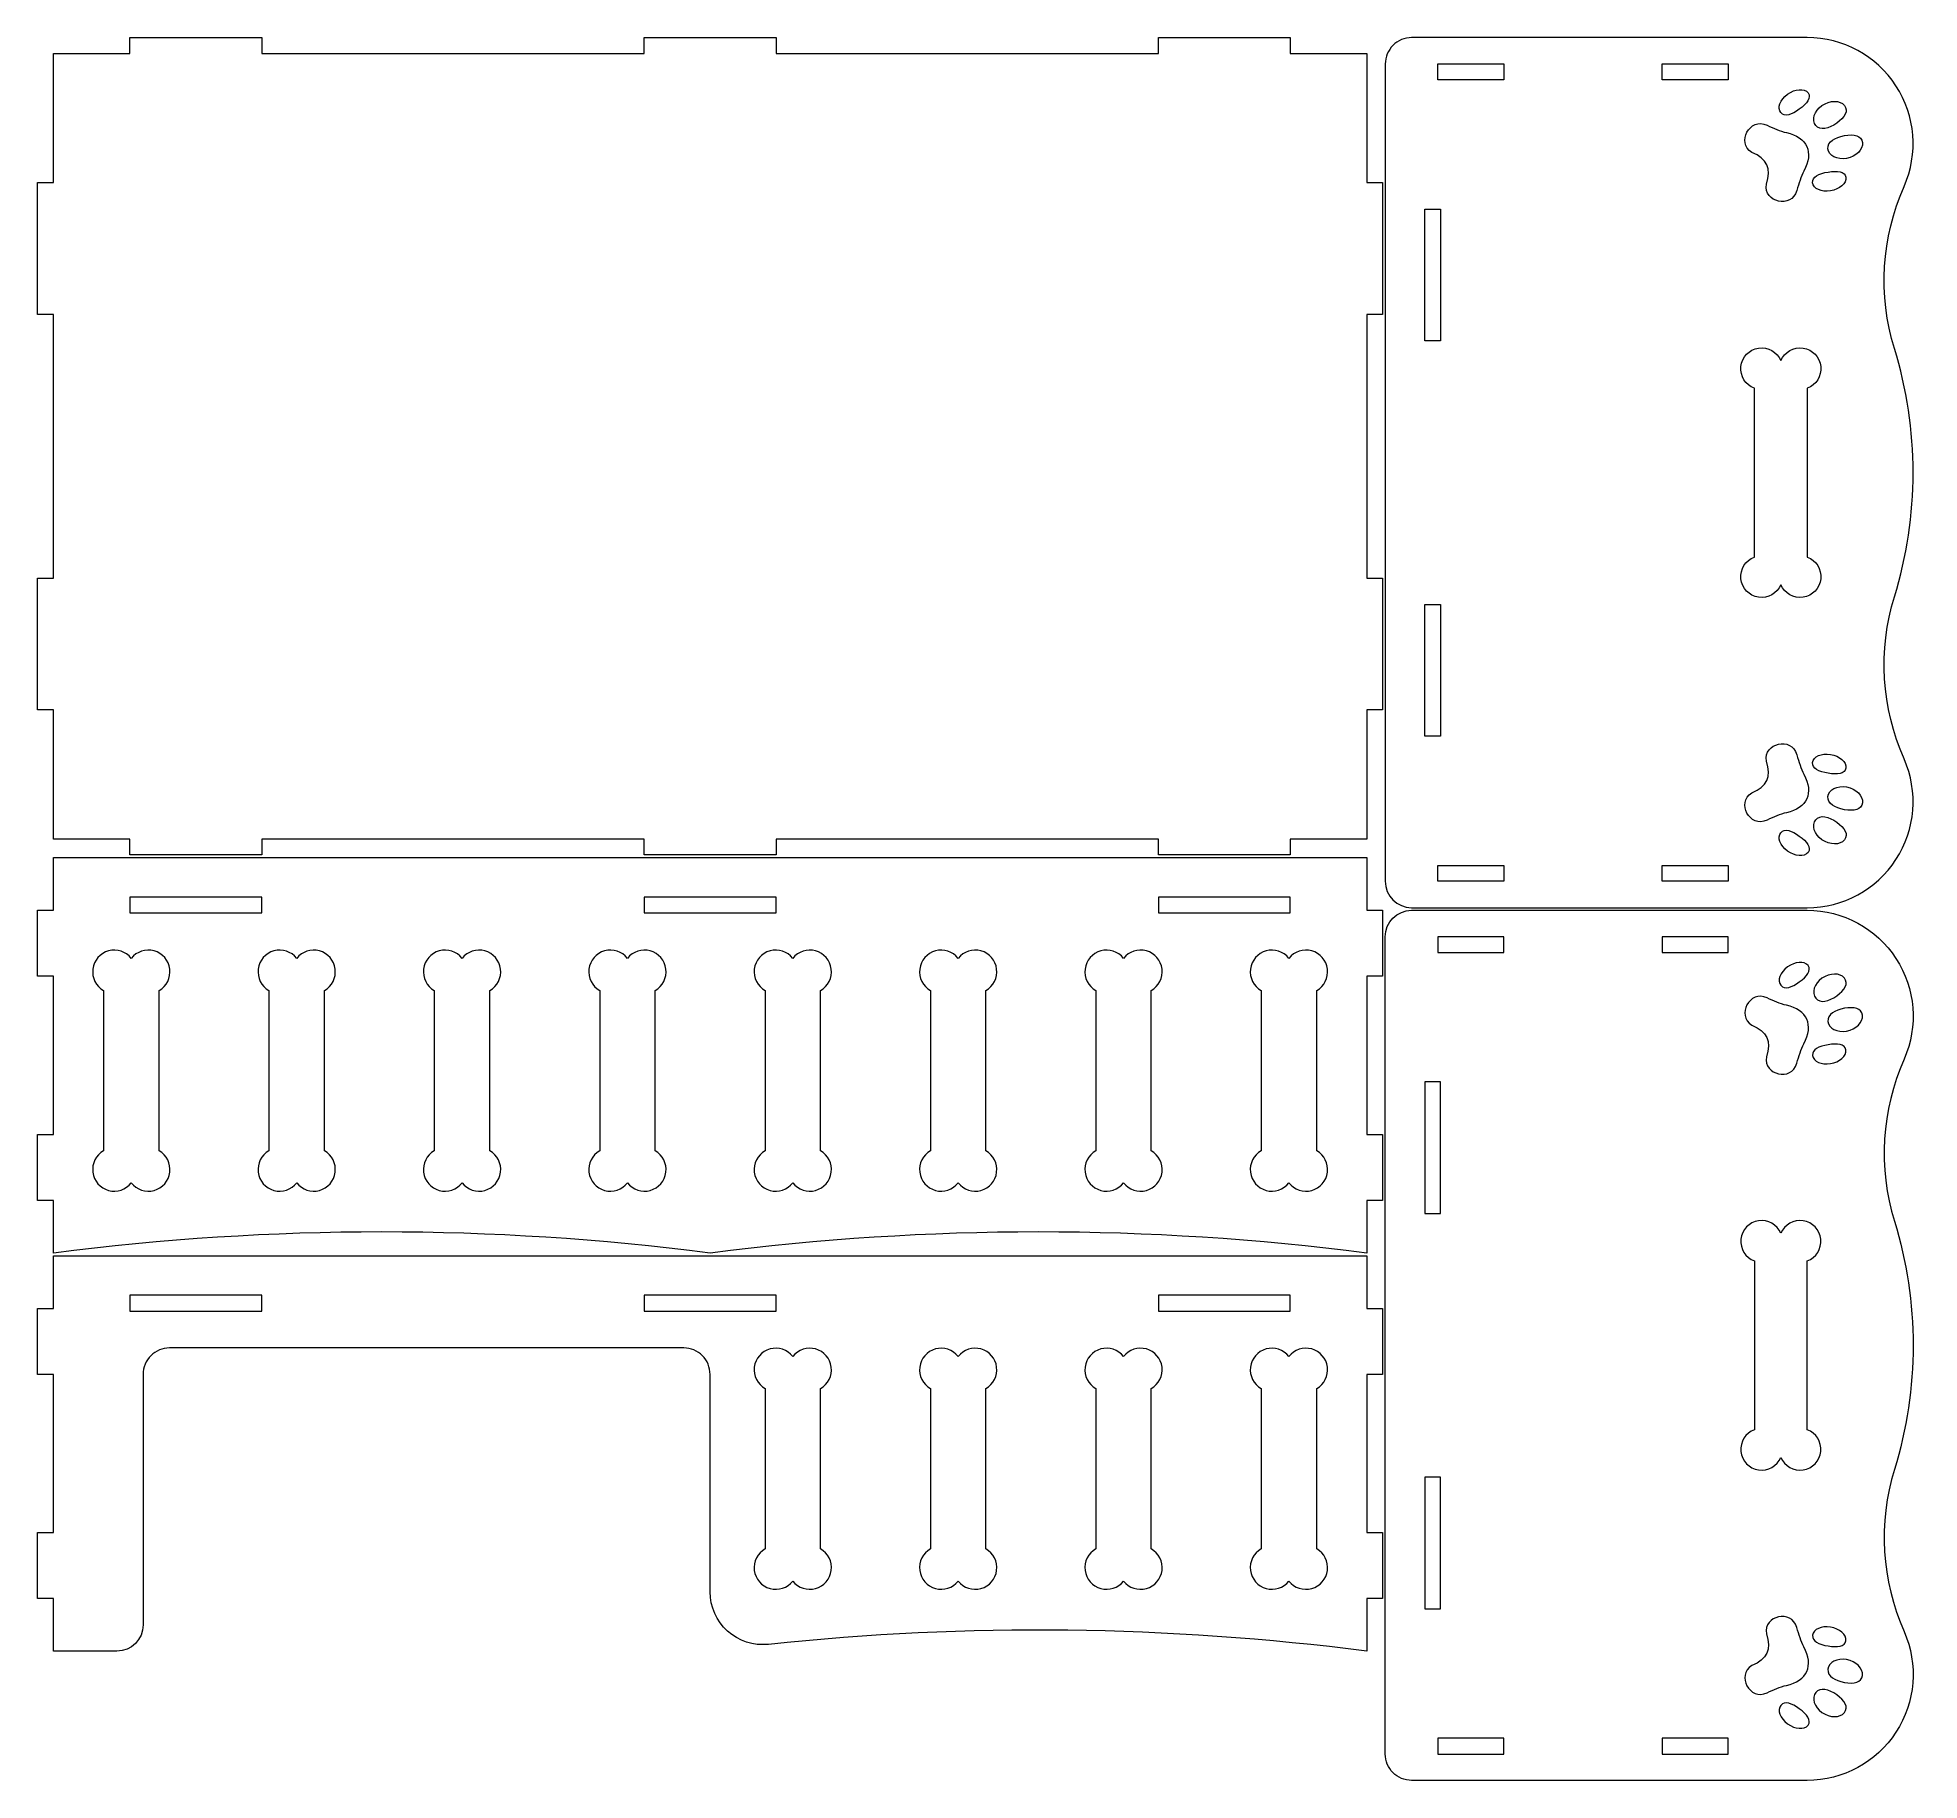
# Model space of a CAD drawing. Header units: millimetres. Extents: x -356 to 358, y -330 to 330.
import ezdxf

# ---------------------------------------------------------------- set-up
doc = ezdxf.new("R2010")
doc.units = ezdxf.units.MM
doc.header["$MEASUREMENT"] = 0
doc.layers.add('Camada 1', color=7, linetype='Continuous')

msp = doc.modelspace()

# ---------------------------------------------------------------- linework, layer by layer
at = {"layer": 'Camada 1', "color": 250, "lineweight": 20}
for points, knots in [([(148.4149, 26.4998), (148.4149, 26.4998), (148.4149, 75.4998), (148.4149, 75.4998), (148.4149, 75.4998), (148.4149, 75.4998), (154.4149, 75.4998), (154.4149, 75.4998), (154.4149, 75.4998), (154.4149, 75.4998), (154.4149, 125.4998), (154.4149, 125.4998), (154.4149, 125.4998), (154.4149, 125.4998), (148.4149, 125.4998), (148.4149, 125.4998), (148.4149, 125.4998), (148.4149, 125.4998), (148.4149, 225.4998), (148.4149, 225.4998), (148.4149, 225.4998), (148.4149, 225.4998), (154.4149, 225.4998), (154.4149, 225.4998), (154.4149, 225.4998), (154.4149, 225.4998), (154.4149, 275.4998), (154.4149, 275.4998), (154.4149, 275.4998), (154.4149, 275.4998), (148.4149, 275.4998), (148.4149, 275.4998), (148.4149, 275.4998), (148.4149, 275.4998), (148.4149, 324.4998), (148.4149, 324.4998), (148.4149, 324.4998), (148.4149, 324.4998), (119.4149, 324.4998), (119.4149, 324.4998), (119.4149, 324.4998), (119.4149, 324.4998), (119.4149, 330.4998), (119.4149, 330.4998), (119.4149, 330.4998), (119.4149, 330.4998), (69.4149, 330.4998), (69.4149, 330.4998), (69.4149, 330.4998), (69.4149, 330.4998), (69.4149, 324.4998), (69.4149, 324.4998), (69.4149, 324.4998), (69.4149, 324.4998), (-75.5851, 324.4998), (-75.5851, 324.4998), (-75.5851, 324.4998), (-75.5851, 324.4998), (-75.5851, 330.4998), (-75.5851, 330.4998), (-75.5851, 330.4998), (-75.5851, 330.4998), (-125.5851, 330.4998), (-125.5851, 330.4998), (-125.5851, 330.4998), (-125.5851, 330.4998), (-125.5851, 324.4998), (-125.5851, 324.4998), (-125.5851, 324.4998), (-125.5851, 324.4998), (-270.5851, 324.4998), (-270.5851, 324.4998), (-270.5851, 324.4998), (-270.5851, 324.4998), (-270.5851, 330.4998), (-270.5851, 330.4998), (-270.5851, 330.4998), (-270.5851, 330.4998), (-320.5851, 330.4998), (-320.5851, 330.4998), (-320.5851, 330.4998), (-320.5851, 330.4998), (-320.5851, 324.4998), (-320.5851, 324.4998), (-320.5851, 324.4998), (-320.5851, 324.4998), (-349.5851, 324.4998), (-349.5851, 324.4998), (-349.5851, 324.4998), (-349.5851, 324.4998), (-349.5851, 275.4998), (-349.5851, 275.4998), (-349.5851, 275.4998), (-349.5851, 275.4998), (-355.5851, 275.4998), (-355.5851, 275.4998), (-355.5851, 275.4998), (-355.5851, 275.4998), (-355.5851, 225.4998), (-355.5851, 225.4998), (-355.5851, 225.4998), (-355.5851, 225.4998), (-349.5851, 225.4998), (-349.5851, 225.4998), (-349.5851, 225.4998), (-349.5851, 225.4998), (-349.5851, 125.4998), (-349.5851, 125.4998), (-349.5851, 125.4998), (-349.5851, 125.4998), (-355.5851, 125.4998), (-355.5851, 125.4998), (-355.5851, 125.4998), (-355.5851, 125.4998), (-355.5851, 75.4998), (-355.5851, 75.4998), (-355.5851, 75.4998), (-355.5851, 75.4998), (-349.5851, 75.4998), (-349.5851, 75.4998), (-349.5851, 75.4998), (-349.5851, 75.4998), (-349.5851, 26.4998), (-349.5851, 26.4998), (-349.5851, 26.4998), (-349.5851, 26.4998), (-320.5851, 26.4998), (-320.5851, 26.4998), (-320.5851, 26.4998), (-320.5851, 26.4998), (-320.5851, 20.4998), (-320.5851, 20.4998), (-320.5851, 20.4998), (-320.5851, 20.4998), (-270.5851, 20.4998), (-270.5851, 20.4998), (-270.5851, 20.4998), (-270.5851, 20.4998), (-270.5851, 26.4998), (-270.5851, 26.4998), (-270.5851, 26.4998), (-270.5851, 26.4998), (-125.5851, 26.4998), (-125.5851, 26.4998), (-125.5851, 26.4998), (-125.5851, 26.4998), (-125.5851, 20.4998), (-125.5851, 20.4998), (-125.5851, 20.4998), (-125.5851, 20.4998), (-75.5851, 20.4998), (-75.5851, 20.4998), (-75.5851, 20.4998), (-75.5851, 20.4998), (-75.5851, 26.4998), (-75.5851, 26.4998), (-75.5851, 26.4998), (-75.5851, 26.4998), (69.4149, 26.4998), (69.4149, 26.4998), (69.4149, 26.4998), (69.4149, 26.4998), (69.4149, 20.4998), (69.4149, 20.4998), (69.4149, 20.4998), (69.4149, 20.4998), (119.4149, 20.4998), (119.4149, 20.4998), (119.4149, 20.4998), (119.4149, 20.4998), (119.4149, 26.4998), (119.4149, 26.4998), (119.4149, 26.4998), (119.4149, 26.4998), (148.4149, 26.4998), (148.4149, 26.4998)], [0, 0, 0, 0, 0.02222222, 0.02222222, 0.02222222, 0.02222222, 0.04444444, 0.04444444, 0.04444444, 0.04444444, 0.06666667, 0.06666667, 0.06666667, 0.06666667, 0.08888889, 0.08888889, 0.08888889, 0.08888889, 0.11111111, 0.11111111, 0.11111111, 0.11111111, 0.13333333, 0.13333333, 0.13333333, 0.13333333, 0.15555556, 0.15555556, 0.15555556, 0.15555556, 0.17777778, 0.17777778, 0.17777778, 0.17777778, 0.2, 0.2, 0.2, 0.2, 0.22222222, 0.22222222, 0.22222222, 0.22222222, 0.24444444, 0.24444444, 0.24444444, 0.24444444, 0.26666667, 0.26666667, 0.26666667, 0.26666667, 0.28888889, 0.28888889, 0.28888889, 0.28888889, 0.31111111, 0.31111111, 0.31111111, 0.31111111, 0.33333333, 0.33333333, 0.33333333, 0.33333333, 0.35555556, 0.35555556, 0.35555556, 0.35555556, 0.37777778, 0.37777778, 0.37777778, 0.37777778, 0.4, 0.4, 0.4, 0.4, 0.42222222, 0.42222222, 0.42222222, 0.42222222, 0.44444444, 0.44444444, 0.44444444, 0.44444444, 0.46666667, 0.46666667, 0.46666667, 0.46666667, 0.48888889, 0.48888889, 0.48888889, 0.48888889, 0.51111111, 0.51111111, 0.51111111, 0.51111111, 0.53333333, 0.53333333, 0.53333333, 0.53333333, 0.55555556, 0.55555556, 0.55555556, 0.55555556, 0.57777778, 0.57777778, 0.57777778, 0.57777778, 0.6, 0.6, 0.6, 0.6, 0.62222222, 0.62222222, 0.62222222, 0.62222222, 0.64444444, 0.64444444, 0.64444444, 0.64444444, 0.66666667, 0.66666667, 0.66666667, 0.66666667, 0.68888889, 0.68888889, 0.68888889, 0.68888889, 0.71111111, 0.71111111, 0.71111111, 0.71111111, 0.73333333, 0.73333333, 0.73333333, 0.73333333, 0.75555556, 0.75555556, 0.75555556, 0.75555556, 0.77777778, 0.77777778, 0.77777778, 0.77777778, 0.8, 0.8, 0.8, 0.8, 0.82222222, 0.82222222, 0.82222222, 0.82222222, 0.84444444, 0.84444444, 0.84444444, 0.84444444, 0.86666667, 0.86666667, 0.86666667, 0.86666667, 0.88888889, 0.88888889, 0.88888889, 0.88888889, 0.91111111, 0.91111111, 0.91111111, 0.91111111, 0.93333333, 0.93333333, 0.93333333, 0.93333333, 0.95555556, 0.95555556, 0.95555556, 0.95555556, 1, 1, 1, 1]), ([(165.4149, 0.5), (159.8921, 0.5), (155.415, 4.9771), (155.4149, 10.5), (155.4149, 10.5), (155.4149, 10.5), (155.4149, 320.4998), (155.4149, 320.4998), (155.4149, 320.4998), (155.4149, 323.152), (156.4685, 325.6955), (158.3439, 327.5709), (158.3439, 327.5709), (160.2192, 329.4462), (162.7628, 330.4998), (165.4149, 330.4998), (165.4149, 330.4998), (165.4149, 330.4998), (315.4148, 330.4998), (315.4148, 330.4998), (315.4148, 330.4998), (329.005, 330.4998), (341.6736, 323.6284), (349.0852, 312.2373), (349.0852, 312.2373), (356.4969, 300.8461), (357.6464, 286.4798), (352.1403, 274.0546), (352.1403, 274.0546), (343.5579, 254.6872), (342.2637, 232.8706), (348.496, 212.6244), (348.496, 212.6244), (357.9479, 181.919), (357.9479, 149.0808), (348.4959, 118.3749), (348.4959, 118.3749), (342.2636, 98.1286), (343.558, 76.3121), (352.1405, 56.9447), (352.1405, 56.9447), (357.6464, 44.5199), (356.4969, 30.1536), (349.0852, 18.7624), (349.0852, 18.7624), (341.6736, 7.3714), (329.005, 0.5), (315.4148, 0.5), (315.4148, 0.5), (315.4148, 0.5), (165.4149, 0.5), (165.4149, 0.5)], [0, 0, 0, 0, 0.07142857, 0.07142857, 0.07142857, 0.07142857, 0.14285714, 0.14285714, 0.14285714, 0.14285714, 0.21428571, 0.21428571, 0.21428571, 0.21428571, 0.28571429, 0.28571429, 0.28571429, 0.28571429, 0.35714286, 0.35714286, 0.35714286, 0.35714286, 0.42857143, 0.42857143, 0.42857143, 0.42857143, 0.5, 0.5, 0.5, 0.5, 0.57142857, 0.57142857, 0.57142857, 0.57142857, 0.64285714, 0.64285714, 0.64285714, 0.64285714, 0.71428571, 0.71428571, 0.71428571, 0.71428571, 0.78571429, 0.78571429, 0.78571429, 0.78571429, 0.85714286, 0.85714286, 0.85714286, 0.85714286, 1, 1, 1, 1]), ([(175.4149, 314.4998), (175.4149, 314.4998), (200.4149, 314.4998), (200.4149, 314.4998), (200.4149, 314.4998), (200.4149, 314.4998), (200.4149, 320.4998), (200.4149, 320.4998), (200.4149, 320.4998), (200.4149, 320.4998), (175.4149, 320.4998), (175.4149, 320.4998), (175.4149, 320.4998), (175.4149, 320.4998), (175.4149, 314.4998), (175.4149, 314.4998)], [0, 0, 0, 0, 0.2, 0.2, 0.2, 0.2, 0.4, 0.4, 0.4, 0.4, 0.6, 0.6, 0.6, 0.6, 1, 1, 1, 1]), ([(260.4148, 314.4998), (260.4148, 314.4998), (285.4148, 314.4998), (285.4148, 314.4998), (285.4148, 314.4998), (285.4148, 314.4998), (285.4148, 320.4998), (285.4148, 320.4998), (285.4148, 320.4998), (285.4148, 320.4998), (260.4148, 320.4998), (260.4148, 320.4998), (260.4148, 320.4998), (260.4148, 320.4998), (260.4148, 314.4998), (260.4148, 314.4998)], [0, 0, 0, 0, 0.2, 0.2, 0.2, 0.2, 0.4, 0.4, 0.4, 0.4, 0.6, 0.6, 0.6, 0.6, 1, 1, 1, 1]), ([(305.4119, 302.0592), (306.8471, 300.269), (309.5791, 301.2908), (312.4258, 303.3609), (312.4258, 303.3609), (315.2752, 305.4308), (317.1576, 307.77), (315.7209, 309.5589), (315.7209, 309.5589), (314.2844, 311.3506), (310.8136, 311.1202), (307.9656, 309.0516), (307.9656, 309.0516), (305.1203, 306.9802), (303.974, 303.8496), (305.4119, 302.0592)], [0, 0, 0, 0, 0.2, 0.2, 0.2, 0.2, 0.4, 0.4, 0.4, 0.4, 0.6, 0.6, 0.6, 0.6, 1, 1, 1, 1]), ([(318.6712, 297.1449), (320.365, 295.0691), (323.612, 295.9688), (326.6079, 298.0785), (326.6079, 298.0785), (329.6037, 300.1881), (331.2104, 302.713), (329.5167, 304.7889), (329.5167, 304.7889), (327.8227, 306.8647), (324.024, 306.834), (321.0269, 304.7258), (321.0269, 304.7258), (318.0337, 302.616), (316.9773, 299.2207), (318.6712, 297.1449)], [0, 0, 0, 0, 0.2, 0.2, 0.2, 0.2, 0.4, 0.4, 0.4, 0.4, 0.6, 0.6, 0.6, 0.6, 1, 1, 1, 1]), ([(299.9275, 274.9113), (298.7849, 268.1063), (309.448, 265.3694), (311.5049, 272.5402), (311.5049, 272.5402), (312.275, 275.2226), (312.9964, 277.7048), (314.1794, 279.8917), (314.1794, 279.8917), (318.015, 286.9824), (315.4001, 292.7126), (307.5329, 294.468), (307.5329, 294.468), (305.1069, 295.0085), (302.7606, 296.0926), (300.2305, 297.2697), (300.2305, 297.2697), (293.4688, 300.4215), (288.5405, 290.5755), (294.4271, 286.9765), (294.4271, 286.9765), (300.2382, 284.4919), (301.8619, 280.9271), (299.9275, 274.9113)], [0, 0, 0, 0, 0.14285714, 0.14285714, 0.14285714, 0.14285714, 0.28571429, 0.28571429, 0.28571429, 0.28571429, 0.42857143, 0.42857143, 0.42857143, 0.42857143, 0.57142857, 0.57142857, 0.57142857, 0.57142857, 0.71428571, 0.71428571, 0.71428571, 0.71428571, 1, 1, 1, 1]), ([(323.2941, 288.345), (323.582, 285.6803), (326.7406, 284.0463), (330.3451, 284.6952), (330.3451, 284.6952), (333.951, 285.3479), (336.6411, 288.0294), (336.3532, 290.6941), (336.3532, 290.6941), (336.0666, 293.3573), (333.1406, 293.9868), (329.5347, 293.3367), (329.5347, 293.3367), (325.9288, 292.6866), (323.0075, 291.0083), (323.2941, 288.345)], [0, 0, 0, 0, 0.2, 0.2, 0.2, 0.2, 0.4, 0.4, 0.4, 0.4, 0.6, 0.6, 0.6, 0.6, 1, 1, 1, 1]), ([(324.2491, 272.3619), (327.7222, 272.9352), (330.3236, 275.2456), (330.0576, 277.5244), (330.0576, 277.5244), (329.7931, 279.8045), (326.8069, 280.1053), (323.3312, 279.5321), (323.3312, 279.5321), (319.8581, 278.9614), (317.2114, 277.736), (317.4786, 275.4558), (317.4786, 275.4558), (317.7419, 273.177), (320.7761, 271.7913), (324.2491, 272.3619)], [0, 0, 0, 0, 0.2, 0.2, 0.2, 0.2, 0.4, 0.4, 0.4, 0.4, 0.6, 0.6, 0.6, 0.6, 1, 1, 1, 1]), ([(170.4149, 215.4999), (170.4149, 215.4999), (176.4149, 215.4999), (176.4149, 215.4999), (176.4149, 215.4999), (176.4149, 215.4999), (176.4149, 265.4998), (176.4149, 265.4998), (176.4149, 265.4998), (176.4149, 265.4998), (170.4149, 265.4998), (170.4149, 265.4998), (170.4149, 265.4998), (170.4149, 265.4998), (170.4149, 215.4999), (170.4149, 215.4999)], [0, 0, 0, 0, 0.2, 0.2, 0.2, 0.2, 0.4, 0.4, 0.4, 0.4, 0.6, 0.6, 0.6, 0.6, 1, 1, 1, 1]), ([(295.4148, 197.5304), (295.4148, 197.5304), (295.4148, 133.4694), (295.4148, 133.4694), (295.4148, 133.4694), (292.0214, 132.2286), (289.9024, 128.8436), (290.2687, 125.2491), (290.2687, 125.2491), (290.6351, 121.6546), (293.3934, 118.7668), (296.9673, 118.2361), (296.9673, 118.2361), (300.5413, 117.7053), (304.0198, 119.667), (305.4148, 122.9999), (305.4148, 122.9999), (306.8099, 119.667), (310.2884, 117.7053), (313.8624, 118.2361), (313.8624, 118.2361), (317.4363, 118.7668), (320.1947, 121.6547), (320.561, 125.2492), (320.561, 125.2492), (320.9273, 128.8437), (318.8082, 132.2286), (315.4148, 133.4694), (315.4148, 133.4694), (315.4148, 133.4694), (315.4148, 197.5304), (315.4148, 197.5304), (315.4148, 197.5304), (318.8082, 198.7712), (320.9273, 202.1561), (320.561, 205.7506), (320.561, 205.7506), (320.1947, 209.3451), (317.4363, 212.233), (313.8624, 212.7637), (313.8624, 212.7637), (310.2884, 213.2945), (306.8099, 211.3328), (305.4148, 207.9999), (305.4148, 207.9999), (304.0197, 211.3329), (300.5412, 213.2945), (296.9673, 212.7637), (296.9673, 212.7637), (293.3934, 212.233), (290.635, 209.3451), (290.2687, 205.7506), (290.2687, 205.7506), (289.9024, 202.1561), (292.0215, 198.7712), (295.4148, 197.5304)], [0, 0, 0, 0, 0.06666667, 0.06666667, 0.06666667, 0.06666667, 0.13333333, 0.13333333, 0.13333333, 0.13333333, 0.2, 0.2, 0.2, 0.2, 0.26666667, 0.26666667, 0.26666667, 0.26666667, 0.33333333, 0.33333333, 0.33333333, 0.33333333, 0.4, 0.4, 0.4, 0.4, 0.46666667, 0.46666667, 0.46666667, 0.46666667, 0.53333333, 0.53333333, 0.53333333, 0.53333333, 0.6, 0.6, 0.6, 0.6, 0.66666667, 0.66666667, 0.66666667, 0.66666667, 0.73333333, 0.73333333, 0.73333333, 0.73333333, 0.8, 0.8, 0.8, 0.8, 0.86666667, 0.86666667, 0.86666667, 0.86666667, 1, 1, 1, 1]), ([(176.4149, 65.4999), (176.4149, 65.4999), (176.4149, 115.4999), (176.4149, 115.4999), (176.4149, 115.4999), (176.4149, 115.4999), (170.4149, 115.4999), (170.4149, 115.4999), (170.4149, 115.4999), (170.4149, 115.4999), (170.4149, 65.4999), (170.4149, 65.4999), (170.4149, 65.4999), (170.4149, 65.4999), (176.4149, 65.4999), (176.4149, 65.4999)], [0, 0, 0, 0, 0.2, 0.2, 0.2, 0.2, 0.4, 0.4, 0.4, 0.4, 0.6, 0.6, 0.6, 0.6, 1, 1, 1, 1]), ([(299.9275, 56.0888), (301.8619, 50.073), (300.2382, 46.5082), (294.4271, 44.0236), (294.4271, 44.0236), (288.5405, 40.4246), (293.4688, 30.5786), (300.2305, 33.7304), (300.2305, 33.7304), (302.7606, 34.9075), (305.1069, 35.9916), (307.5329, 36.5321), (307.5329, 36.5321), (315.4001, 38.2875), (318.015, 44.0177), (314.1794, 51.1084), (314.1794, 51.1084), (312.9964, 53.2953), (312.275, 55.7775), (311.5049, 58.4599), (311.5049, 58.4599), (309.448, 65.6307), (298.7849, 62.8938), (299.9275, 56.0888)], [0, 0, 0, 0, 0.14285714, 0.14285714, 0.14285714, 0.14285714, 0.28571429, 0.28571429, 0.28571429, 0.28571429, 0.42857143, 0.42857143, 0.42857143, 0.42857143, 0.57142857, 0.57142857, 0.57142857, 0.57142857, 0.71428571, 0.71428571, 0.71428571, 0.71428571, 1, 1, 1, 1]), ([(317.4786, 55.5443), (317.2114, 53.2641), (319.8581, 52.0387), (323.3312, 51.468), (323.3312, 51.468), (326.8069, 50.8948), (329.7931, 51.1956), (330.0576, 53.4757), (330.0576, 53.4757), (330.3236, 55.7545), (327.7222, 58.0649), (324.2491, 58.6382), (324.2491, 58.6382), (320.7761, 59.2088), (317.7419, 57.8231), (317.4786, 55.5443)], [0, 0, 0, 0, 0.2, 0.2, 0.2, 0.2, 0.4, 0.4, 0.4, 0.4, 0.6, 0.6, 0.6, 0.6, 1, 1, 1, 1]), ([(330.3451, 46.3049), (326.7406, 46.9538), (323.582, 45.3198), (323.2941, 42.6551), (323.2941, 42.6551), (323.0075, 39.9918), (325.9288, 38.3135), (329.5347, 37.6634), (329.5347, 37.6634), (333.1406, 37.0133), (336.0666, 37.6428), (336.3532, 40.306), (336.3532, 40.306), (336.6411, 42.9707), (333.951, 45.6522), (330.3451, 46.3049)], [0, 0, 0, 0, 0.2, 0.2, 0.2, 0.2, 0.4, 0.4, 0.4, 0.4, 0.6, 0.6, 0.6, 0.6, 1, 1, 1, 1]), ([(326.6079, 32.9216), (323.612, 35.0313), (320.365, 35.931), (318.6712, 33.8552), (318.6712, 33.8552), (316.9773, 31.7794), (318.0337, 28.3841), (321.0269, 26.2743), (321.0269, 26.2743), (324.024, 24.1661), (327.8227, 24.1354), (329.5167, 26.2112), (329.5167, 26.2112), (331.2104, 28.2871), (329.6037, 30.812), (326.6079, 32.9216)], [0, 0, 0, 0, 0.2, 0.2, 0.2, 0.2, 0.4, 0.4, 0.4, 0.4, 0.6, 0.6, 0.6, 0.6, 1, 1, 1, 1]), ([(312.4258, 27.6392), (309.5791, 29.7093), (306.8471, 30.7311), (305.4119, 28.9409), (305.4119, 28.9409), (303.974, 27.1505), (305.1203, 24.0199), (307.9656, 21.9485), (307.9656, 21.9485), (310.8136, 19.8799), (314.2844, 19.6495), (315.7209, 21.4412), (315.7209, 21.4412), (317.1576, 23.2301), (315.2752, 25.5693), (312.4258, 27.6392)], [0, 0, 0, 0, 0.2, 0.2, 0.2, 0.2, 0.4, 0.4, 0.4, 0.4, 0.6, 0.6, 0.6, 0.6, 1, 1, 1, 1]), ([(148.4149, 19.4998), (148.4149, 19.4998), (-349.5851, 19.4998), (-349.5851, 19.4998), (-349.5851, 19.4998), (-349.5851, 19.4998), (-349.5851, -0.5002), (-349.5851, -0.5002), (-349.5851, -0.5002), (-349.5851, -0.5002), (-355.5851, -0.5002), (-355.5851, -0.5002), (-355.5851, -0.5002), (-355.5851, -0.5002), (-355.5851, -25.5002), (-355.5851, -25.5002), (-355.5851, -25.5002), (-355.5851, -25.5002), (-349.5851, -25.5002), (-349.5851, -25.5002), (-349.5851, -25.5002), (-349.5851, -25.5002), (-349.5851, -85.5002), (-349.5851, -85.5002), (-349.5851, -85.5002), (-349.5851, -85.5002), (-355.5851, -85.5002), (-355.5851, -85.5002), (-355.5851, -85.5002), (-355.5851, -85.5002), (-355.5851, -110.5002), (-355.5851, -110.5002), (-355.5851, -110.5002), (-355.5851, -110.5002), (-349.5851, -110.5002), (-349.5851, -110.5002), (-349.5851, -110.5002), (-349.5851, -110.5002), (-349.5851, -130.5002), (-349.5851, -130.5002), (-349.5851, -130.5002), (-266.5931, -119.8335), (-183.5771, -119.8335), (-100.5851, -130.5002), (-100.5851, -130.5002), (-17.5931, -119.8335), (65.4229, -119.8335), (148.4149, -130.5002), (148.4149, -130.5002), (148.4149, -130.5002), (148.4149, -110.5002), (148.4149, -110.5002), (148.4149, -110.5002), (148.4149, -110.5002), (154.4149, -110.5002), (154.4149, -110.5002), (154.4149, -110.5002), (154.4149, -110.5002), (154.4149, -85.5002), (154.4149, -85.5002), (154.4149, -85.5002), (154.4149, -85.5002), (148.4149, -85.5002), (148.4149, -85.5002), (148.4149, -85.5002), (148.4149, -85.5002), (148.4149, -25.5002), (148.4149, -25.5002), (148.4149, -25.5002), (148.4149, -25.5002), (154.4149, -25.5002), (154.4149, -25.5002), (154.4149, -25.5002), (154.4149, -25.5002), (154.4149, -0.5002), (154.4149, -0.5002), (154.4149, -0.5002), (154.4149, -0.5002), (148.4149, -0.5002), (148.4149, -0.5002), (148.4149, -0.5002), (148.4149, -0.5002), (148.4149, 19.4998), (148.4149, 19.4998)], [0, 0, 0, 0, 0.04545455, 0.04545455, 0.04545455, 0.04545455, 0.09090909, 0.09090909, 0.09090909, 0.09090909, 0.13636364, 0.13636364, 0.13636364, 0.13636364, 0.18181818, 0.18181818, 0.18181818, 0.18181818, 0.22727273, 0.22727273, 0.22727273, 0.22727273, 0.27272727, 0.27272727, 0.27272727, 0.27272727, 0.31818182, 0.31818182, 0.31818182, 0.31818182, 0.36363636, 0.36363636, 0.36363636, 0.36363636, 0.40909091, 0.40909091, 0.40909091, 0.40909091, 0.45454545, 0.45454545, 0.45454545, 0.45454545, 0.5, 0.5, 0.5, 0.5, 0.54545455, 0.54545455, 0.54545455, 0.54545455, 0.59090909, 0.59090909, 0.59090909, 0.59090909, 0.63636364, 0.63636364, 0.63636364, 0.63636364, 0.68181818, 0.68181818, 0.68181818, 0.68181818, 0.72727273, 0.72727273, 0.72727273, 0.72727273, 0.77272727, 0.77272727, 0.77272727, 0.77272727, 0.81818182, 0.81818182, 0.81818182, 0.81818182, 0.86363636, 0.86363636, 0.86363636, 0.86363636, 0.90909091, 0.90909091, 0.90909091, 0.90909091, 1, 1, 1, 1]), ([(200.4149, 16.5), (200.4149, 16.5), (175.4149, 16.5), (175.4149, 16.5), (175.4149, 16.5), (175.4149, 16.5), (175.4149, 10.5), (175.4149, 10.5), (175.4149, 10.5), (175.4149, 10.5), (200.4149, 10.5), (200.4149, 10.5), (200.4149, 10.5), (200.4149, 10.5), (200.4149, 16.5), (200.4149, 16.5)], [0, 0, 0, 0, 0.2, 0.2, 0.2, 0.2, 0.4, 0.4, 0.4, 0.4, 0.6, 0.6, 0.6, 0.6, 1, 1, 1, 1]), ([(260.4148, 16.5), (260.4148, 16.5), (260.4148, 10.5), (260.4148, 10.5), (260.4148, 10.5), (260.4148, 10.5), (285.4148, 10.5), (285.4148, 10.5), (285.4148, 10.5), (285.4148, 10.5), (285.4148, 16.5), (285.4148, 16.5), (285.4148, 16.5), (285.4148, 16.5), (260.4148, 16.5), (260.4148, 16.5)], [0, 0, 0, 0, 0.2, 0.2, 0.2, 0.2, 0.4, 0.4, 0.4, 0.4, 0.6, 0.6, 0.6, 0.6, 1, 1, 1, 1]), ([(-270.5851, 4.4998), (-270.5851, 4.4998), (-270.5851, -1.5002), (-270.5851, -1.5002), (-270.5851, -1.5002), (-270.5851, -1.5002), (-320.5851, -1.5002), (-320.5851, -1.5002), (-320.5851, -1.5002), (-320.5851, -1.5002), (-320.5851, 4.4998), (-320.5851, 4.4998), (-320.5851, 4.4998), (-320.5851, 4.4998), (-270.5851, 4.4998), (-270.5851, 4.4998)], [0, 0, 0, 0, 0.2, 0.2, 0.2, 0.2, 0.4, 0.4, 0.4, 0.4, 0.6, 0.6, 0.6, 0.6, 1, 1, 1, 1]), ([(-125.5851, 4.4998), (-125.5851, 4.4998), (-75.5851, 4.4998), (-75.5851, 4.4998), (-75.5851, 4.4998), (-75.5851, 4.4998), (-75.5851, -1.5002), (-75.5851, -1.5002), (-75.5851, -1.5002), (-75.5851, -1.5002), (-125.5851, -1.5002), (-125.5851, -1.5002), (-125.5851, -1.5002), (-125.5851, -1.5002), (-125.5851, 4.4998), (-125.5851, 4.4998)], [0, 0, 0, 0, 0.2, 0.2, 0.2, 0.2, 0.4, 0.4, 0.4, 0.4, 0.6, 0.6, 0.6, 0.6, 1, 1, 1, 1]), ([(69.4149, -1.5002), (69.4149, -1.5002), (69.4149, 4.4998), (69.4149, 4.4998), (69.4149, 4.4998), (69.4149, 4.4998), (119.4149, 4.4998), (119.4149, 4.4998), (119.4149, 4.4998), (119.4149, 4.4998), (119.4149, -1.5002), (119.4149, -1.5002), (119.4149, -1.5002), (119.4149, -1.5002), (69.4149, -1.5002), (69.4149, -1.5002)], [0, 0, 0, 0, 0.2, 0.2, 0.2, 0.2, 0.4, 0.4, 0.4, 0.4, 0.6, 0.6, 0.6, 0.6, 1, 1, 1, 1]), ([(165.4149, -0.5), (159.8921, -0.5), (155.415, -4.9771), (155.4149, -10.5), (155.4149, -10.5), (155.4149, -10.5), (155.4149, -320.4998), (155.4149, -320.4998), (155.4149, -320.4998), (155.4149, -323.152), (156.4685, -325.6955), (158.3439, -327.5709), (158.3439, -327.5709), (160.2192, -329.4462), (162.7628, -330.4998), (165.4149, -330.4998), (165.4149, -330.4998), (165.4149, -330.4998), (315.4148, -330.4998), (315.4148, -330.4998), (315.4148, -330.4998), (329.005, -330.4998), (341.6736, -323.6284), (349.0852, -312.2373), (349.0852, -312.2373), (356.4969, -300.8461), (357.6464, -286.4798), (352.1403, -274.0546), (352.1403, -274.0546), (343.5579, -254.6872), (342.2637, -232.8706), (348.496, -212.6244), (348.496, -212.6244), (357.9479, -181.919), (357.9479, -149.0808), (348.4959, -118.3749), (348.4959, -118.3749), (342.2636, -98.1286), (343.558, -76.3121), (352.1405, -56.9447), (352.1405, -56.9447), (357.6464, -44.5199), (356.4969, -30.1536), (349.0852, -18.7624), (349.0852, -18.7624), (341.6736, -7.3714), (329.005, -0.5), (315.4148, -0.5), (315.4148, -0.5), (315.4148, -0.5), (165.4149, -0.5), (165.4149, -0.5)], [0, 0, 0, 0, 0.07142857, 0.07142857, 0.07142857, 0.07142857, 0.14285714, 0.14285714, 0.14285714, 0.14285714, 0.21428571, 0.21428571, 0.21428571, 0.21428571, 0.28571429, 0.28571429, 0.28571429, 0.28571429, 0.35714286, 0.35714286, 0.35714286, 0.35714286, 0.42857143, 0.42857143, 0.42857143, 0.42857143, 0.5, 0.5, 0.5, 0.5, 0.57142857, 0.57142857, 0.57142857, 0.57142857, 0.64285714, 0.64285714, 0.64285714, 0.64285714, 0.71428571, 0.71428571, 0.71428571, 0.71428571, 0.78571429, 0.78571429, 0.78571429, 0.78571429, 0.85714286, 0.85714286, 0.85714286, 0.85714286, 1, 1, 1, 1]), ([(200.4149, -16.5), (200.4149, -16.5), (175.4149, -16.5), (175.4149, -16.5), (175.4149, -16.5), (175.4149, -16.5), (175.4149, -10.5), (175.4149, -10.5), (175.4149, -10.5), (175.4149, -10.5), (200.4149, -10.5), (200.4149, -10.5), (200.4149, -10.5), (200.4149, -10.5), (200.4149, -16.5), (200.4149, -16.5)], [0, 0, 0, 0, 0.2, 0.2, 0.2, 0.2, 0.4, 0.4, 0.4, 0.4, 0.6, 0.6, 0.6, 0.6, 1, 1, 1, 1]), ([(260.4148, -16.5), (260.4148, -16.5), (260.4148, -10.5), (260.4148, -10.5), (260.4148, -10.5), (260.4148, -10.5), (285.4148, -10.5), (285.4148, -10.5), (285.4148, -10.5), (285.4148, -10.5), (285.4148, -16.5), (285.4148, -16.5), (285.4148, -16.5), (285.4148, -16.5), (260.4148, -16.5), (260.4148, -16.5)], [0, 0, 0, 0, 0.2, 0.2, 0.2, 0.2, 0.4, 0.4, 0.4, 0.4, 0.6, 0.6, 0.6, 0.6, 1, 1, 1, 1]), ([(-305.473, -22.7692), (-305.0623, -26.0541), (-306.6664, -29.2638), (-309.5401, -30.9072), (-309.5401, -30.9072), (-309.5401, -30.9072), (-309.5401, -91.6998), (-309.5401, -91.6998), (-309.5401, -91.6998), (-306.6664, -93.3432), (-305.0623, -96.553), (-305.473, -99.8378), (-305.473, -99.8378), (-305.8837, -103.1226), (-308.2288, -105.8386), (-311.4187, -106.7238), (-311.4187, -106.7238), (-314.6086, -107.6089), (-318.0179, -106.4898), (-320.0626, -103.8864), (-320.0626, -103.8864), (-322.1073, -106.4898), (-325.5167, -107.6089), (-328.7065, -106.7238), (-328.7065, -106.7238), (-331.8964, -105.8386), (-334.2415, -103.1226), (-334.6523, -99.8378), (-334.6523, -99.8378), (-335.063, -96.5529), (-333.4588, -93.3432), (-330.5851, -91.6998), (-330.5851, -91.6998), (-330.5851, -91.6998), (-330.5851, -30.9072), (-330.5851, -30.9072), (-330.5851, -30.9072), (-333.4588, -29.2638), (-335.063, -26.0541), (-334.6523, -22.7692), (-334.6523, -22.7692), (-334.2415, -19.4844), (-331.8964, -16.7684), (-328.7065, -15.8832), (-328.7065, -15.8832), (-325.5167, -14.998), (-322.1073, -16.1172), (-320.0626, -18.7206), (-320.0626, -18.7206), (-318.0179, -16.1171), (-314.6085, -14.998), (-311.4187, -15.8832), (-311.4187, -15.8832), (-308.2288, -16.7684), (-305.8837, -19.4844), (-305.473, -22.7692)], [0, 0, 0, 0, 0.06666667, 0.06666667, 0.06666667, 0.06666667, 0.13333333, 0.13333333, 0.13333333, 0.13333333, 0.2, 0.2, 0.2, 0.2, 0.26666667, 0.26666667, 0.26666667, 0.26666667, 0.33333333, 0.33333333, 0.33333333, 0.33333333, 0.4, 0.4, 0.4, 0.4, 0.46666667, 0.46666667, 0.46666667, 0.46666667, 0.53333333, 0.53333333, 0.53333333, 0.53333333, 0.6, 0.6, 0.6, 0.6, 0.66666667, 0.66666667, 0.66666667, 0.66666667, 0.73333333, 0.73333333, 0.73333333, 0.73333333, 0.8, 0.8, 0.8, 0.8, 0.86666667, 0.86666667, 0.86666667, 0.86666667, 1, 1, 1, 1]), ([(-248.7108, -15.8832), (-245.5209, -16.7684), (-243.1758, -19.4844), (-242.7651, -22.7692), (-242.7651, -22.7692), (-242.3544, -26.0541), (-243.9586, -29.2638), (-246.8323, -30.9072), (-246.8323, -30.9072), (-246.8323, -30.9072), (-246.8322, -91.6998), (-246.8322, -91.6998), (-246.8322, -91.6998), (-243.9585, -93.3432), (-242.3544, -96.553), (-242.7651, -99.8378), (-242.7651, -99.8378), (-243.1759, -103.1226), (-245.521, -105.8386), (-248.7108, -106.7238), (-248.7108, -106.7238), (-251.9007, -107.6089), (-255.31, -106.4898), (-257.3548, -103.8864), (-257.3548, -103.8864), (-259.3995, -106.4898), (-262.8088, -107.6089), (-265.9987, -106.7238), (-265.9987, -106.7238), (-269.1886, -105.8386), (-271.5337, -103.1226), (-271.9444, -99.8378), (-271.9444, -99.8378), (-272.3551, -96.5529), (-270.751, -93.3432), (-267.8772, -91.6998), (-267.8772, -91.6998), (-267.8772, -91.6998), (-267.8772, -30.9072), (-267.8772, -30.9072), (-267.8772, -30.9072), (-270.751, -29.2638), (-272.3551, -26.0541), (-271.9444, -22.7692), (-271.9444, -22.7692), (-271.5337, -19.4844), (-269.1886, -16.7684), (-265.9987, -15.8832), (-265.9987, -15.8832), (-262.8088, -14.998), (-259.3995, -16.1172), (-257.3547, -18.7206), (-257.3547, -18.7206), (-255.31, -16.1171), (-251.9007, -14.998), (-248.7108, -15.8832)], [0, 0, 0, 0, 0.06666667, 0.06666667, 0.06666667, 0.06666667, 0.13333333, 0.13333333, 0.13333333, 0.13333333, 0.2, 0.2, 0.2, 0.2, 0.26666667, 0.26666667, 0.26666667, 0.26666667, 0.33333333, 0.33333333, 0.33333333, 0.33333333, 0.4, 0.4, 0.4, 0.4, 0.46666667, 0.46666667, 0.46666667, 0.46666667, 0.53333333, 0.53333333, 0.53333333, 0.53333333, 0.6, 0.6, 0.6, 0.6, 0.66666667, 0.66666667, 0.66666667, 0.66666667, 0.73333333, 0.73333333, 0.73333333, 0.73333333, 0.8, 0.8, 0.8, 0.8, 0.86666667, 0.86666667, 0.86666667, 0.86666667, 1, 1, 1, 1]), ([(-194.6469, -18.7206), (-192.6021, -16.1171), (-189.1928, -14.998), (-186.0029, -15.8832), (-186.0029, -15.8832), (-182.8131, -16.7684), (-180.468, -19.4844), (-180.0573, -22.7692), (-180.0573, -22.7692), (-179.6465, -26.0541), (-181.2507, -29.2638), (-184.1244, -30.9072), (-184.1244, -30.9072), (-184.1244, -30.9072), (-184.1244, -91.6998), (-184.1244, -91.6998), (-184.1244, -91.6998), (-181.2507, -93.3432), (-179.6465, -96.553), (-180.0573, -99.8378), (-180.0573, -99.8378), (-180.468, -103.1226), (-182.8131, -105.8386), (-186.003, -106.7238), (-186.003, -106.7238), (-189.1929, -107.6089), (-192.6022, -106.4898), (-194.6469, -103.8864), (-194.6469, -103.8864), (-196.6916, -106.4898), (-200.1009, -107.6089), (-203.2908, -106.7238), (-203.2908, -106.7238), (-206.4807, -105.8386), (-208.8258, -103.1226), (-209.2365, -99.8378), (-209.2365, -99.8378), (-209.6473, -96.5529), (-208.0431, -93.3432), (-205.1694, -91.6998), (-205.1694, -91.6998), (-205.1694, -91.6998), (-205.1694, -30.9072), (-205.1694, -30.9072), (-205.1694, -30.9072), (-208.0431, -29.2638), (-209.6473, -26.0541), (-209.2365, -22.7692), (-209.2365, -22.7692), (-208.8258, -19.4844), (-206.4807, -16.7684), (-203.2908, -15.8832), (-203.2908, -15.8832), (-200.1009, -14.998), (-196.6916, -16.1172), (-194.6469, -18.7206)], [0, 0, 0, 0, 0.06666667, 0.06666667, 0.06666667, 0.06666667, 0.13333333, 0.13333333, 0.13333333, 0.13333333, 0.2, 0.2, 0.2, 0.2, 0.26666667, 0.26666667, 0.26666667, 0.26666667, 0.33333333, 0.33333333, 0.33333333, 0.33333333, 0.4, 0.4, 0.4, 0.4, 0.46666667, 0.46666667, 0.46666667, 0.46666667, 0.53333333, 0.53333333, 0.53333333, 0.53333333, 0.6, 0.6, 0.6, 0.6, 0.66666667, 0.66666667, 0.66666667, 0.66666667, 0.73333333, 0.73333333, 0.73333333, 0.73333333, 0.8, 0.8, 0.8, 0.8, 0.86666667, 0.86666667, 0.86666667, 0.86666667, 1, 1, 1, 1]), ([(-117.3494, -22.7692), (-116.9387, -26.0541), (-118.5428, -29.2638), (-121.4166, -30.9072), (-121.4166, -30.9072), (-121.4166, -30.9072), (-121.4165, -91.6998), (-121.4165, -91.6998), (-121.4165, -91.6998), (-118.5428, -93.3432), (-116.9387, -96.553), (-117.3494, -99.8378), (-117.3494, -99.8378), (-117.7601, -103.1226), (-120.1052, -105.8386), (-123.2951, -106.7238), (-123.2951, -106.7238), (-126.485, -107.6089), (-129.8943, -106.4898), (-131.939, -103.8864), (-131.939, -103.8864), (-133.9838, -106.4898), (-137.3931, -107.6089), (-140.583, -106.7238), (-140.583, -106.7238), (-143.7728, -105.8386), (-146.1179, -103.1226), (-146.5287, -99.8378), (-146.5287, -99.8378), (-146.9394, -96.5529), (-145.3352, -93.3432), (-142.4615, -91.6998), (-142.4615, -91.6998), (-142.4615, -91.6998), (-142.4615, -30.9072), (-142.4615, -30.9072), (-142.4615, -30.9072), (-145.3352, -29.2638), (-146.9394, -26.0541), (-146.5287, -22.7692), (-146.5287, -22.7692), (-146.1179, -19.4844), (-143.7728, -16.7684), (-140.583, -15.8832), (-140.583, -15.8832), (-137.3931, -14.998), (-133.9838, -16.1172), (-131.939, -18.7206), (-131.939, -18.7206), (-129.8943, -16.1171), (-126.485, -14.998), (-123.2951, -15.8832), (-123.2951, -15.8832), (-120.1052, -16.7684), (-117.7601, -19.4844), (-117.3494, -22.7692)], [0, 0, 0, 0, 0.06666667, 0.06666667, 0.06666667, 0.06666667, 0.13333333, 0.13333333, 0.13333333, 0.13333333, 0.2, 0.2, 0.2, 0.2, 0.26666667, 0.26666667, 0.26666667, 0.26666667, 0.33333333, 0.33333333, 0.33333333, 0.33333333, 0.4, 0.4, 0.4, 0.4, 0.46666667, 0.46666667, 0.46666667, 0.46666667, 0.53333333, 0.53333333, 0.53333333, 0.53333333, 0.6, 0.6, 0.6, 0.6, 0.66666667, 0.66666667, 0.66666667, 0.66666667, 0.73333333, 0.73333333, 0.73333333, 0.73333333, 0.8, 0.8, 0.8, 0.8, 0.86666667, 0.86666667, 0.86666667, 0.86666667, 1, 1, 1, 1]), ([(-77.8751, -15.8832), (-74.6852, -14.998), (-71.2759, -16.1172), (-69.2311, -18.7206), (-69.2311, -18.7206), (-67.1864, -16.1171), (-63.7771, -14.998), (-60.5872, -15.8832), (-60.5872, -15.8832), (-57.3973, -16.7684), (-55.0523, -19.4844), (-54.6415, -22.7692), (-54.6415, -22.7692), (-54.2308, -26.0541), (-55.835, -29.2638), (-58.7087, -30.9072), (-58.7087, -30.9072), (-58.7087, -30.9072), (-58.7087, -91.6998), (-58.7087, -91.6998), (-58.7087, -91.6998), (-55.8349, -93.3432), (-54.2308, -96.553), (-54.6415, -99.8378), (-54.6415, -99.8378), (-55.0523, -103.1226), (-57.3974, -105.8386), (-60.5873, -106.7238), (-60.5873, -106.7238), (-63.7771, -107.6089), (-67.1864, -106.4898), (-69.2312, -103.8864), (-69.2312, -103.8864), (-71.2759, -106.4898), (-74.6852, -107.6089), (-77.8751, -106.7238), (-77.8751, -106.7238), (-81.065, -105.8386), (-83.4101, -103.1226), (-83.8208, -99.8378), (-83.8208, -99.8378), (-84.2315, -96.5529), (-82.6274, -93.3432), (-79.7536, -91.6998), (-79.7536, -91.6998), (-79.7536, -91.6998), (-79.7536, -30.9072), (-79.7536, -30.9072), (-79.7536, -30.9072), (-82.6274, -29.2638), (-84.2315, -26.0541), (-83.8208, -22.7692), (-83.8208, -22.7692), (-83.4101, -19.4844), (-81.065, -16.7684), (-77.8751, -15.8832)], [0, 0, 0, 0, 0.06666667, 0.06666667, 0.06666667, 0.06666667, 0.13333333, 0.13333333, 0.13333333, 0.13333333, 0.2, 0.2, 0.2, 0.2, 0.26666667, 0.26666667, 0.26666667, 0.26666667, 0.33333333, 0.33333333, 0.33333333, 0.33333333, 0.4, 0.4, 0.4, 0.4, 0.46666667, 0.46666667, 0.46666667, 0.46666667, 0.53333333, 0.53333333, 0.53333333, 0.53333333, 0.6, 0.6, 0.6, 0.6, 0.66666667, 0.66666667, 0.66666667, 0.66666667, 0.73333333, 0.73333333, 0.73333333, 0.73333333, 0.8, 0.8, 0.8, 0.8, 0.86666667, 0.86666667, 0.86666667, 0.86666667, 1, 1, 1, 1]), ([(8.0663, -22.7692), (8.477, -26.0541), (6.8729, -29.2638), (3.9992, -30.9072), (3.9992, -30.9072), (3.9992, -30.9072), (3.9992, -91.6998), (3.9992, -91.6998), (3.9992, -91.6998), (6.8729, -93.3432), (8.4771, -96.553), (8.0663, -99.8378), (8.0663, -99.8378), (7.6556, -103.1226), (5.3105, -105.8386), (2.1206, -106.7238), (2.1206, -106.7238), (-1.0693, -107.6089), (-4.4786, -106.4898), (-6.5233, -103.8864), (-6.5233, -103.8864), (-8.568, -106.4898), (-11.9773, -107.6089), (-15.1672, -106.7238), (-15.1672, -106.7238), (-18.3571, -105.8386), (-20.7022, -103.1226), (-21.1129, -99.8378), (-21.1129, -99.8378), (-21.5237, -96.5529), (-19.9195, -93.3432), (-17.0458, -91.6998), (-17.0458, -91.6998), (-17.0458, -91.6998), (-17.0458, -30.9072), (-17.0458, -30.9072), (-17.0458, -30.9072), (-19.9195, -29.2638), (-21.5237, -26.0541), (-21.1129, -22.7692), (-21.1129, -22.7692), (-20.7022, -19.4844), (-18.3571, -16.7684), (-15.1672, -15.8832), (-15.1672, -15.8832), (-11.9773, -14.998), (-8.568, -16.1172), (-6.5233, -18.7206), (-6.5233, -18.7206), (-4.4785, -16.1171), (-1.0692, -14.998), (2.1206, -15.8832), (2.1206, -15.8832), (5.3105, -16.7684), (7.6556, -19.4844), (8.0663, -22.7692)], [0, 0, 0, 0, 0.06666667, 0.06666667, 0.06666667, 0.06666667, 0.13333333, 0.13333333, 0.13333333, 0.13333333, 0.2, 0.2, 0.2, 0.2, 0.26666667, 0.26666667, 0.26666667, 0.26666667, 0.33333333, 0.33333333, 0.33333333, 0.33333333, 0.4, 0.4, 0.4, 0.4, 0.46666667, 0.46666667, 0.46666667, 0.46666667, 0.53333333, 0.53333333, 0.53333333, 0.53333333, 0.6, 0.6, 0.6, 0.6, 0.66666667, 0.66666667, 0.66666667, 0.66666667, 0.73333333, 0.73333333, 0.73333333, 0.73333333, 0.8, 0.8, 0.8, 0.8, 0.86666667, 0.86666667, 0.86666667, 0.86666667, 1, 1, 1, 1]), ([(56.1846, -18.7206), (58.2293, -16.1171), (61.6386, -14.998), (64.8285, -15.8832), (64.8285, -15.8832), (68.0184, -16.7684), (70.3635, -19.4844), (70.7742, -22.7692), (70.7742, -22.7692), (71.1849, -26.0541), (69.5808, -29.2638), (66.707, -30.9072), (66.707, -30.9072), (66.707, -30.9072), (66.7071, -91.6998), (66.7071, -91.6998), (66.7071, -91.6998), (69.5808, -93.3432), (71.1849, -96.553), (70.7742, -99.8378), (70.7742, -99.8378), (70.3634, -103.1226), (68.0184, -105.8386), (64.8285, -106.7238), (64.8285, -106.7238), (61.6386, -107.6089), (58.2293, -106.4898), (56.1846, -103.8864), (56.1846, -103.8864), (54.1398, -106.4898), (50.7305, -107.6089), (47.5406, -106.7238), (47.5406, -106.7238), (44.3507, -105.8386), (42.0057, -103.1226), (41.5949, -99.8378), (41.5949, -99.8378), (41.1842, -96.5529), (42.7884, -93.3432), (45.6621, -91.6998), (45.6621, -91.6998), (45.6621, -91.6998), (45.6621, -30.9072), (45.6621, -30.9072), (45.6621, -30.9072), (42.7884, -29.2638), (41.1842, -26.0541), (41.5949, -22.7692), (41.5949, -22.7692), (42.0057, -19.4844), (44.3507, -16.7684), (47.5406, -15.8832), (47.5406, -15.8832), (50.7305, -14.998), (54.1398, -16.1172), (56.1846, -18.7206)], [0, 0, 0, 0, 0.06666667, 0.06666667, 0.06666667, 0.06666667, 0.13333333, 0.13333333, 0.13333333, 0.13333333, 0.2, 0.2, 0.2, 0.2, 0.26666667, 0.26666667, 0.26666667, 0.26666667, 0.33333333, 0.33333333, 0.33333333, 0.33333333, 0.4, 0.4, 0.4, 0.4, 0.46666667, 0.46666667, 0.46666667, 0.46666667, 0.53333333, 0.53333333, 0.53333333, 0.53333333, 0.6, 0.6, 0.6, 0.6, 0.66666667, 0.66666667, 0.66666667, 0.66666667, 0.73333333, 0.73333333, 0.73333333, 0.73333333, 0.8, 0.8, 0.8, 0.8, 0.86666667, 0.86666667, 0.86666667, 0.86666667, 1, 1, 1, 1]), ([(104.3028, -22.7692), (104.7135, -19.4844), (107.0586, -16.7684), (110.2485, -15.8832), (110.2485, -15.8832), (113.4384, -14.998), (116.8477, -16.1172), (118.8924, -18.7206), (118.8924, -18.7206), (120.9372, -16.1171), (124.3465, -14.998), (127.5364, -15.8832), (127.5364, -15.8832), (130.7263, -16.7684), (133.0713, -19.4844), (133.4821, -22.7692), (133.4821, -22.7692), (133.8928, -26.0541), (132.2886, -29.2638), (129.4149, -30.9072), (129.4149, -30.9072), (129.4149, -30.9072), (129.4149, -91.6998), (129.4149, -91.6998), (129.4149, -91.6998), (132.2887, -93.3432), (133.8928, -96.553), (133.482, -99.8378), (133.482, -99.8378), (133.0713, -103.1226), (130.7262, -105.8386), (127.5363, -106.7238), (127.5363, -106.7238), (124.3464, -107.6089), (120.9371, -106.4898), (118.8924, -103.8864), (118.8924, -103.8864), (116.8477, -106.4898), (113.4384, -107.6089), (110.2485, -106.7238), (110.2485, -106.7238), (107.0586, -105.8386), (104.7135, -103.1226), (104.3028, -99.8378), (104.3028, -99.8378), (103.8921, -96.5529), (105.4962, -93.3432), (108.3699, -91.6998), (108.3699, -91.6998), (108.3699, -91.6998), (108.3699, -30.9072), (108.3699, -30.9072), (108.3699, -30.9072), (105.4962, -29.2638), (103.8921, -26.0541), (104.3028, -22.7692)], [0, 0, 0, 0, 0.06666667, 0.06666667, 0.06666667, 0.06666667, 0.13333333, 0.13333333, 0.13333333, 0.13333333, 0.2, 0.2, 0.2, 0.2, 0.26666667, 0.26666667, 0.26666667, 0.26666667, 0.33333333, 0.33333333, 0.33333333, 0.33333333, 0.4, 0.4, 0.4, 0.4, 0.46666667, 0.46666667, 0.46666667, 0.46666667, 0.53333333, 0.53333333, 0.53333333, 0.53333333, 0.6, 0.6, 0.6, 0.6, 0.66666667, 0.66666667, 0.66666667, 0.66666667, 0.73333333, 0.73333333, 0.73333333, 0.73333333, 0.8, 0.8, 0.8, 0.8, 0.86666667, 0.86666667, 0.86666667, 0.86666667, 1, 1, 1, 1]), ([(312.4258, -27.6392), (309.5791, -29.7093), (306.8471, -30.7311), (305.4119, -28.9409), (305.4119, -28.9409), (303.974, -27.1505), (305.1203, -24.0199), (307.9656, -21.9485), (307.9656, -21.9485), (310.8136, -19.8799), (314.2844, -19.6495), (315.7209, -21.4412), (315.7209, -21.4412), (317.1576, -23.2301), (315.2752, -25.5693), (312.4258, -27.6392)], [0, 0, 0, 0, 0.2, 0.2, 0.2, 0.2, 0.4, 0.4, 0.4, 0.4, 0.6, 0.6, 0.6, 0.6, 1, 1, 1, 1]), ([(326.6079, -32.9216), (323.612, -35.0313), (320.365, -35.931), (318.6712, -33.8552), (318.6712, -33.8552), (316.9773, -31.7794), (318.0337, -28.3841), (321.0269, -26.2743), (321.0269, -26.2743), (324.024, -24.1661), (327.8227, -24.1354), (329.5167, -26.2112), (329.5167, -26.2112), (331.2104, -28.2871), (329.6037, -30.812), (326.6079, -32.9216)], [0, 0, 0, 0, 0.2, 0.2, 0.2, 0.2, 0.4, 0.4, 0.4, 0.4, 0.6, 0.6, 0.6, 0.6, 1, 1, 1, 1]), ([(299.9275, -56.0888), (301.8619, -50.073), (300.2382, -46.5082), (294.4271, -44.0236), (294.4271, -44.0236), (288.5405, -40.4246), (293.4688, -30.5786), (300.2305, -33.7304), (300.2305, -33.7304), (302.7606, -34.9075), (305.1069, -35.9916), (307.5329, -36.5321), (307.5329, -36.5321), (315.4001, -38.2875), (318.015, -44.0177), (314.1794, -51.1084), (314.1794, -51.1084), (312.9964, -53.2953), (312.275, -55.7775), (311.5049, -58.4599), (311.5049, -58.4599), (309.448, -65.6307), (298.7849, -62.8938), (299.9275, -56.0888)], [0, 0, 0, 0, 0.14285714, 0.14285714, 0.14285714, 0.14285714, 0.28571429, 0.28571429, 0.28571429, 0.28571429, 0.42857143, 0.42857143, 0.42857143, 0.42857143, 0.57142857, 0.57142857, 0.57142857, 0.57142857, 0.71428571, 0.71428571, 0.71428571, 0.71428571, 1, 1, 1, 1]), ([(330.3451, -46.3049), (326.7406, -46.9538), (323.582, -45.3198), (323.2941, -42.6551), (323.2941, -42.6551), (323.0075, -39.9918), (325.9288, -38.3135), (329.5347, -37.6634), (329.5347, -37.6634), (333.1406, -37.0133), (336.0666, -37.6428), (336.3532, -40.306), (336.3532, -40.306), (336.6411, -42.9707), (333.951, -45.6522), (330.3451, -46.3049)], [0, 0, 0, 0, 0.2, 0.2, 0.2, 0.2, 0.4, 0.4, 0.4, 0.4, 0.6, 0.6, 0.6, 0.6, 1, 1, 1, 1]), ([(317.4786, -55.5443), (317.2114, -53.2641), (319.8581, -52.0387), (323.3312, -51.468), (323.3312, -51.468), (326.8069, -50.8948), (329.7931, -51.1956), (330.0576, -53.4757), (330.0576, -53.4757), (330.3236, -55.7545), (327.7222, -58.0649), (324.2491, -58.6382), (324.2491, -58.6382), (320.7761, -59.2088), (317.7419, -57.8231), (317.4786, -55.5443)], [0, 0, 0, 0, 0.2, 0.2, 0.2, 0.2, 0.4, 0.4, 0.4, 0.4, 0.6, 0.6, 0.6, 0.6, 1, 1, 1, 1]), ([(176.4149, -65.4999), (176.4149, -65.4999), (176.4149, -115.4999), (176.4149, -115.4999), (176.4149, -115.4999), (176.4149, -115.4999), (170.4149, -115.4999), (170.4149, -115.4999), (170.4149, -115.4999), (170.4149, -115.4999), (170.4149, -65.4999), (170.4149, -65.4999), (170.4149, -65.4999), (170.4149, -65.4999), (176.4149, -65.4999), (176.4149, -65.4999)], [0, 0, 0, 0, 0.2, 0.2, 0.2, 0.2, 0.4, 0.4, 0.4, 0.4, 0.6, 0.6, 0.6, 0.6, 1, 1, 1, 1]), ([(295.4148, -197.5304), (295.4148, -197.5304), (295.4148, -133.4694), (295.4148, -133.4694), (295.4148, -133.4694), (292.0214, -132.2286), (289.9024, -128.8436), (290.2687, -125.2491), (290.2687, -125.2491), (290.6351, -121.6546), (293.3934, -118.7668), (296.9673, -118.2361), (296.9673, -118.2361), (300.5413, -117.7053), (304.0198, -119.667), (305.4148, -122.9999), (305.4148, -122.9999), (306.8099, -119.667), (310.2884, -117.7053), (313.8624, -118.2361), (313.8624, -118.2361), (317.4363, -118.7668), (320.1947, -121.6547), (320.561, -125.2492), (320.561, -125.2492), (320.9273, -128.8437), (318.8082, -132.2286), (315.4148, -133.4694), (315.4148, -133.4694), (315.4148, -133.4694), (315.4148, -197.5304), (315.4148, -197.5304), (315.4148, -197.5304), (318.8082, -198.7712), (320.9273, -202.1561), (320.561, -205.7506), (320.561, -205.7506), (320.1947, -209.3451), (317.4363, -212.233), (313.8624, -212.7637), (313.8624, -212.7637), (310.2884, -213.2945), (306.8099, -211.3328), (305.4148, -207.9999), (305.4148, -207.9999), (304.0197, -211.3329), (300.5412, -213.2945), (296.9673, -212.7637), (296.9673, -212.7637), (293.3934, -212.233), (290.635, -209.3451), (290.2687, -205.7506), (290.2687, -205.7506), (289.9024, -202.1561), (292.0215, -198.7712), (295.4148, -197.5304)], [0, 0, 0, 0, 0.06666667, 0.06666667, 0.06666667, 0.06666667, 0.13333333, 0.13333333, 0.13333333, 0.13333333, 0.2, 0.2, 0.2, 0.2, 0.26666667, 0.26666667, 0.26666667, 0.26666667, 0.33333333, 0.33333333, 0.33333333, 0.33333333, 0.4, 0.4, 0.4, 0.4, 0.46666667, 0.46666667, 0.46666667, 0.46666667, 0.53333333, 0.53333333, 0.53333333, 0.53333333, 0.6, 0.6, 0.6, 0.6, 0.66666667, 0.66666667, 0.66666667, 0.66666667, 0.73333333, 0.73333333, 0.73333333, 0.73333333, 0.8, 0.8, 0.8, 0.8, 0.86666667, 0.86666667, 0.86666667, 0.86666667, 1, 1, 1, 1]), ([(-349.5851, -131.5002), (-349.5851, -131.5002), (-349.5851, -151.5002), (-349.5851, -151.5002), (-349.5851, -151.5002), (-349.5851, -151.5002), (-355.5851, -151.5002), (-355.5851, -151.5002), (-355.5851, -151.5002), (-355.5851, -151.5002), (-355.5851, -176.5002), (-355.5851, -176.5002), (-355.5851, -176.5002), (-355.5851, -176.5002), (-349.5851, -176.5002), (-349.5851, -176.5002), (-349.5851, -176.5002), (-349.5851, -176.5002), (-349.5851, -236.5002), (-349.5851, -236.5002), (-349.5851, -236.5002), (-349.5851, -236.5002), (-355.5851, -236.5002), (-355.5851, -236.5002), (-355.5851, -236.5002), (-355.5851, -236.5002), (-355.5851, -261.5002), (-355.5851, -261.5002), (-355.5851, -261.5002), (-355.5851, -261.5002), (-349.5851, -261.5002), (-349.5851, -261.5002), (-349.5851, -261.5002), (-349.5851, -261.5002), (-349.5851, -281.5002), (-349.5851, -281.5002), (-349.5851, -281.5002), (-349.5851, -281.5002), (-325.5851, -281.5002), (-325.5851, -281.5002), (-325.5851, -281.5002), (-320.0623, -281.5002), (-315.5851, -277.0231), (-315.5851, -271.5002), (-315.5851, -271.5002), (-315.5851, -271.5002), (-315.5851, -176.5002), (-315.5851, -176.5002), (-315.5851, -176.5002), (-315.5851, -173.848), (-314.5315, -171.3045), (-312.6562, -169.4291), (-312.6562, -169.4291), (-310.7808, -167.5538), (-308.2373, -166.5002), (-305.5851, -166.5002), (-305.5851, -166.5002), (-305.5851, -166.5002), (-110.5851, -166.5002), (-110.5851, -166.5002), (-110.5851, -166.5002), (-107.9329, -166.5002), (-105.3894, -167.5538), (-103.514, -169.4291), (-103.514, -169.4291), (-101.6387, -171.3045), (-100.5851, -173.848), (-100.5851, -176.5002), (-100.5851, -176.5002), (-100.5851, -176.5002), (-100.5851, -259.0249), (-100.5851, -259.0249), (-100.5851, -259.0249), (-100.5851, -264.6945), (-98.1788, -270.0977), (-93.9646, -273.8905), (-93.9646, -273.8905), (-89.7505, -277.6834), (-84.1246, -279.5094), (-78.4863, -278.9144), (-78.4863, -278.9144), (-2.677, -270.9147), (72.8066, -271.7825), (148.4149, -281.5002), (148.4149, -281.5002), (148.4149, -281.5002), (148.4149, -261.5002), (148.4149, -261.5002), (148.4149, -261.5002), (148.4149, -261.5002), (154.4149, -261.5002), (154.4149, -261.5002), (154.4149, -261.5002), (154.4149, -261.5002), (154.4149, -236.5002), (154.4149, -236.5002), (154.4149, -236.5002), (154.4149, -236.5002), (148.4149, -236.5002), (148.4149, -236.5002), (148.4149, -236.5002), (148.4149, -236.5002), (148.4149, -176.5002), (148.4149, -176.5002), (148.4149, -176.5002), (148.4149, -176.5002), (154.4149, -176.5002), (154.4149, -176.5002), (154.4149, -176.5002), (154.4149, -176.5002), (154.4149, -151.5002), (154.4149, -151.5002), (154.4149, -151.5002), (154.4149, -151.5002), (148.4149, -151.5002), (148.4149, -151.5002), (148.4149, -151.5002), (148.4149, -151.5002), (148.4149, -131.5002), (148.4149, -131.5002), (148.4149, -131.5002), (148.4149, -131.5002), (-349.5851, -131.5002), (-349.5851, -131.5002)], [0, 0, 0, 0, 0.03125, 0.03125, 0.03125, 0.03125, 0.0625, 0.0625, 0.0625, 0.0625, 0.09375, 0.09375, 0.09375, 0.09375, 0.125, 0.125, 0.125, 0.125, 0.15625, 0.15625, 0.15625, 0.15625, 0.1875, 0.1875, 0.1875, 0.1875, 0.21875, 0.21875, 0.21875, 0.21875, 0.25, 0.25, 0.25, 0.25, 0.28125, 0.28125, 0.28125, 0.28125, 0.3125, 0.3125, 0.3125, 0.3125, 0.34375, 0.34375, 0.34375, 0.34375, 0.375, 0.375, 0.375, 0.375, 0.40625, 0.40625, 0.40625, 0.40625, 0.4375, 0.4375, 0.4375, 0.4375, 0.46875, 0.46875, 0.46875, 0.46875, 0.5, 0.5, 0.5, 0.5, 0.53125, 0.53125, 0.53125, 0.53125, 0.5625, 0.5625, 0.5625, 0.5625, 0.59375, 0.59375, 0.59375, 0.59375, 0.625, 0.625, 0.625, 0.625, 0.65625, 0.65625, 0.65625, 0.65625, 0.6875, 0.6875, 0.6875, 0.6875, 0.71875, 0.71875, 0.71875, 0.71875, 0.75, 0.75, 0.75, 0.75, 0.78125, 0.78125, 0.78125, 0.78125, 0.8125, 0.8125, 0.8125, 0.8125, 0.84375, 0.84375, 0.84375, 0.84375, 0.875, 0.875, 0.875, 0.875, 0.90625, 0.90625, 0.90625, 0.90625, 0.9375, 0.9375, 0.9375, 0.9375, 1, 1, 1, 1]), ([(-270.5851, -146.5002), (-270.5851, -146.5002), (-270.5851, -152.5002), (-270.5851, -152.5002), (-270.5851, -152.5002), (-270.5851, -152.5002), (-320.5851, -152.5002), (-320.5851, -152.5002), (-320.5851, -152.5002), (-320.5851, -152.5002), (-320.5851, -146.5002), (-320.5851, -146.5002), (-320.5851, -146.5002), (-320.5851, -146.5002), (-270.5851, -146.5002), (-270.5851, -146.5002)], [0, 0, 0, 0, 0.2, 0.2, 0.2, 0.2, 0.4, 0.4, 0.4, 0.4, 0.6, 0.6, 0.6, 0.6, 1, 1, 1, 1]), ([(-125.5851, -152.5002), (-125.5851, -152.5002), (-125.5851, -146.5002), (-125.5851, -146.5002), (-125.5851, -146.5002), (-125.5851, -146.5002), (-75.5851, -146.5002), (-75.5851, -146.5002), (-75.5851, -146.5002), (-75.5851, -146.5002), (-75.5851, -152.5002), (-75.5851, -152.5002), (-75.5851, -152.5002), (-75.5851, -152.5002), (-125.5851, -152.5002), (-125.5851, -152.5002)], [0, 0, 0, 0, 0.2, 0.2, 0.2, 0.2, 0.4, 0.4, 0.4, 0.4, 0.6, 0.6, 0.6, 0.6, 1, 1, 1, 1]), ([(69.4149, -152.5002), (69.4149, -152.5002), (69.4149, -146.5002), (69.4149, -146.5002), (69.4149, -146.5002), (69.4149, -146.5002), (119.4149, -146.5002), (119.4149, -146.5002), (119.4149, -146.5002), (119.4149, -146.5002), (119.4149, -152.5002), (119.4149, -152.5002), (119.4149, -152.5002), (119.4149, -152.5002), (69.4149, -152.5002), (69.4149, -152.5002)], [0, 0, 0, 0, 0.2, 0.2, 0.2, 0.2, 0.4, 0.4, 0.4, 0.4, 0.6, 0.6, 0.6, 0.6, 1, 1, 1, 1]), ([(-79.7536, -181.9072), (-82.6274, -180.2638), (-84.2315, -177.0541), (-83.8208, -173.7692), (-83.8208, -173.7692), (-83.4101, -170.4844), (-81.065, -167.7684), (-77.8751, -166.8832), (-77.8751, -166.8832), (-74.6852, -165.998), (-71.2759, -167.1172), (-69.2311, -169.7206), (-69.2311, -169.7206), (-67.1864, -167.1171), (-63.7771, -165.998), (-60.5872, -166.8832), (-60.5872, -166.8832), (-57.3973, -167.7684), (-55.0523, -170.4844), (-54.6415, -173.7692), (-54.6415, -173.7692), (-54.2308, -177.0541), (-55.835, -180.2638), (-58.7087, -181.9072), (-58.7087, -181.9072), (-58.7087, -181.9072), (-58.7087, -242.6998), (-58.7087, -242.6998), (-58.7087, -242.6998), (-55.8349, -244.3432), (-54.2308, -247.553), (-54.6415, -250.8378), (-54.6415, -250.8378), (-55.0523, -254.1226), (-57.3974, -256.8386), (-60.5873, -257.7238), (-60.5873, -257.7238), (-63.7771, -258.6089), (-67.1864, -257.4898), (-69.2312, -254.8864), (-69.2312, -254.8864), (-71.2759, -257.4898), (-74.6852, -258.6089), (-77.8751, -257.7238), (-77.8751, -257.7238), (-81.065, -256.8386), (-83.4101, -254.1226), (-83.8208, -250.8378), (-83.8208, -250.8378), (-84.2315, -247.5529), (-82.6274, -244.3432), (-79.7536, -242.6998), (-79.7536, -242.6998), (-79.7536, -242.6998), (-79.7536, -181.9072), (-79.7536, -181.9072)], [0, 0, 0, 0, 0.06666667, 0.06666667, 0.06666667, 0.06666667, 0.13333333, 0.13333333, 0.13333333, 0.13333333, 0.2, 0.2, 0.2, 0.2, 0.26666667, 0.26666667, 0.26666667, 0.26666667, 0.33333333, 0.33333333, 0.33333333, 0.33333333, 0.4, 0.4, 0.4, 0.4, 0.46666667, 0.46666667, 0.46666667, 0.46666667, 0.53333333, 0.53333333, 0.53333333, 0.53333333, 0.6, 0.6, 0.6, 0.6, 0.66666667, 0.66666667, 0.66666667, 0.66666667, 0.73333333, 0.73333333, 0.73333333, 0.73333333, 0.8, 0.8, 0.8, 0.8, 0.86666667, 0.86666667, 0.86666667, 0.86666667, 1, 1, 1, 1]), ([(-21.1129, -173.7692), (-20.7022, -170.4844), (-18.3571, -167.7684), (-15.1672, -166.8832), (-15.1672, -166.8832), (-11.9773, -165.998), (-8.568, -167.1172), (-6.5233, -169.7206), (-6.5233, -169.7206), (-4.4785, -167.1171), (-1.0692, -165.998), (2.1206, -166.8832), (2.1206, -166.8832), (5.3105, -167.7684), (7.6556, -170.4844), (8.0663, -173.7692), (8.0663, -173.7692), (8.477, -177.0541), (6.8729, -180.2638), (3.9992, -181.9072), (3.9992, -181.9072), (3.9992, -181.9072), (3.9992, -242.6998), (3.9992, -242.6998), (3.9992, -242.6998), (6.8729, -244.3432), (8.4771, -247.553), (8.0663, -250.8378), (8.0663, -250.8378), (7.6556, -254.1226), (5.3105, -256.8386), (2.1206, -257.7238), (2.1206, -257.7238), (-1.0693, -258.6089), (-4.4786, -257.4898), (-6.5233, -254.8864), (-6.5233, -254.8864), (-8.568, -257.4898), (-11.9773, -258.6089), (-15.1672, -257.7238), (-15.1672, -257.7238), (-18.3571, -256.8386), (-20.7022, -254.1226), (-21.1129, -250.8378), (-21.1129, -250.8378), (-21.5237, -247.5529), (-19.9195, -244.3432), (-17.0458, -242.6998), (-17.0458, -242.6998), (-17.0458, -242.6998), (-17.0458, -181.9072), (-17.0458, -181.9072), (-17.0458, -181.9072), (-19.9195, -180.2638), (-21.5237, -177.0541), (-21.1129, -173.7692)], [0, 0, 0, 0, 0.06666667, 0.06666667, 0.06666667, 0.06666667, 0.13333333, 0.13333333, 0.13333333, 0.13333333, 0.2, 0.2, 0.2, 0.2, 0.26666667, 0.26666667, 0.26666667, 0.26666667, 0.33333333, 0.33333333, 0.33333333, 0.33333333, 0.4, 0.4, 0.4, 0.4, 0.46666667, 0.46666667, 0.46666667, 0.46666667, 0.53333333, 0.53333333, 0.53333333, 0.53333333, 0.6, 0.6, 0.6, 0.6, 0.66666667, 0.66666667, 0.66666667, 0.66666667, 0.73333333, 0.73333333, 0.73333333, 0.73333333, 0.8, 0.8, 0.8, 0.8, 0.86666667, 0.86666667, 0.86666667, 0.86666667, 1, 1, 1, 1]), ([(41.5949, -173.7692), (42.0057, -170.4844), (44.3507, -167.7684), (47.5406, -166.8832), (47.5406, -166.8832), (50.7305, -165.998), (54.1398, -167.1172), (56.1846, -169.7206), (56.1846, -169.7206), (58.2293, -167.1171), (61.6386, -165.998), (64.8285, -166.8832), (64.8285, -166.8832), (68.0184, -167.7684), (70.3635, -170.4844), (70.7742, -173.7692), (70.7742, -173.7692), (71.1849, -177.0541), (69.5808, -180.2638), (66.707, -181.9072), (66.707, -181.9072), (66.707, -181.9072), (66.7071, -242.6998), (66.7071, -242.6998), (66.7071, -242.6998), (69.5808, -244.3432), (71.1849, -247.553), (70.7742, -250.8378), (70.7742, -250.8378), (70.3634, -254.1226), (68.0184, -256.8386), (64.8285, -257.7238), (64.8285, -257.7238), (61.6386, -258.6089), (58.2293, -257.4898), (56.1846, -254.8864), (56.1846, -254.8864), (54.1398, -257.4898), (50.7305, -258.6089), (47.5406, -257.7238), (47.5406, -257.7238), (44.3507, -256.8386), (42.0057, -254.1226), (41.5949, -250.8378), (41.5949, -250.8378), (41.1842, -247.5529), (42.7884, -244.3432), (45.6621, -242.6998), (45.6621, -242.6998), (45.6621, -242.6998), (45.6621, -181.9072), (45.6621, -181.9072), (45.6621, -181.9072), (42.7884, -180.2638), (41.1842, -177.0541), (41.5949, -173.7692)], [0, 0, 0, 0, 0.06666667, 0.06666667, 0.06666667, 0.06666667, 0.13333333, 0.13333333, 0.13333333, 0.13333333, 0.2, 0.2, 0.2, 0.2, 0.26666667, 0.26666667, 0.26666667, 0.26666667, 0.33333333, 0.33333333, 0.33333333, 0.33333333, 0.4, 0.4, 0.4, 0.4, 0.46666667, 0.46666667, 0.46666667, 0.46666667, 0.53333333, 0.53333333, 0.53333333, 0.53333333, 0.6, 0.6, 0.6, 0.6, 0.66666667, 0.66666667, 0.66666667, 0.66666667, 0.73333333, 0.73333333, 0.73333333, 0.73333333, 0.8, 0.8, 0.8, 0.8, 0.86666667, 0.86666667, 0.86666667, 0.86666667, 1, 1, 1, 1]), ([(108.3699, -181.9072), (105.4962, -180.2638), (103.8921, -177.0541), (104.3028, -173.7692), (104.3028, -173.7692), (104.7135, -170.4844), (107.0586, -167.7684), (110.2485, -166.8832), (110.2485, -166.8832), (113.4384, -165.998), (116.8477, -167.1172), (118.8924, -169.7206), (118.8924, -169.7206), (120.9372, -167.1171), (124.3465, -165.998), (127.5364, -166.8832), (127.5364, -166.8832), (130.7263, -167.7684), (133.0713, -170.4844), (133.4821, -173.7692), (133.4821, -173.7692), (133.8928, -177.0541), (132.2886, -180.2638), (129.4149, -181.9072), (129.4149, -181.9072), (129.4149, -181.9072), (129.4149, -242.6998), (129.4149, -242.6998), (129.4149, -242.6998), (132.2887, -244.3432), (133.8928, -247.553), (133.482, -250.8378), (133.482, -250.8378), (133.0713, -254.1226), (130.7262, -256.8386), (127.5363, -257.7238), (127.5363, -257.7238), (124.3464, -258.6089), (120.9371, -257.4898), (118.8924, -254.8864), (118.8924, -254.8864), (116.8477, -257.4898), (113.4384, -258.6089), (110.2485, -257.7238), (110.2485, -257.7238), (107.0586, -256.8386), (104.7135, -254.1226), (104.3028, -250.8378), (104.3028, -250.8378), (103.8921, -247.5529), (105.4962, -244.3432), (108.3699, -242.6998), (108.3699, -242.6998), (108.3699, -242.6998), (108.3699, -181.9072), (108.3699, -181.9072)], [0, 0, 0, 0, 0.06666667, 0.06666667, 0.06666667, 0.06666667, 0.13333333, 0.13333333, 0.13333333, 0.13333333, 0.2, 0.2, 0.2, 0.2, 0.26666667, 0.26666667, 0.26666667, 0.26666667, 0.33333333, 0.33333333, 0.33333333, 0.33333333, 0.4, 0.4, 0.4, 0.4, 0.46666667, 0.46666667, 0.46666667, 0.46666667, 0.53333333, 0.53333333, 0.53333333, 0.53333333, 0.6, 0.6, 0.6, 0.6, 0.66666667, 0.66666667, 0.66666667, 0.66666667, 0.73333333, 0.73333333, 0.73333333, 0.73333333, 0.8, 0.8, 0.8, 0.8, 0.86666667, 0.86666667, 0.86666667, 0.86666667, 1, 1, 1, 1]), ([(170.4149, -215.4999), (170.4149, -215.4999), (176.4149, -215.4999), (176.4149, -215.4999), (176.4149, -215.4999), (176.4149, -215.4999), (176.4149, -265.4998), (176.4149, -265.4998), (176.4149, -265.4998), (176.4149, -265.4998), (170.4149, -265.4998), (170.4149, -265.4998), (170.4149, -265.4998), (170.4149, -265.4998), (170.4149, -215.4999), (170.4149, -215.4999)], [0, 0, 0, 0, 0.2, 0.2, 0.2, 0.2, 0.4, 0.4, 0.4, 0.4, 0.6, 0.6, 0.6, 0.6, 1, 1, 1, 1]), ([(299.9275, -274.9113), (298.7849, -268.1063), (309.448, -265.3694), (311.5049, -272.5402), (311.5049, -272.5402), (312.275, -275.2226), (312.9964, -277.7048), (314.1794, -279.8917), (314.1794, -279.8917), (318.015, -286.9824), (315.4001, -292.7126), (307.5329, -294.468), (307.5329, -294.468), (305.1069, -295.0085), (302.7606, -296.0926), (300.2305, -297.2697), (300.2305, -297.2697), (293.4688, -300.4215), (288.5405, -290.5755), (294.4271, -286.9765), (294.4271, -286.9765), (300.2382, -284.4919), (301.8619, -280.9271), (299.9275, -274.9113)], [0, 0, 0, 0, 0.14285714, 0.14285714, 0.14285714, 0.14285714, 0.28571429, 0.28571429, 0.28571429, 0.28571429, 0.42857143, 0.42857143, 0.42857143, 0.42857143, 0.57142857, 0.57142857, 0.57142857, 0.57142857, 0.71428571, 0.71428571, 0.71428571, 0.71428571, 1, 1, 1, 1]), ([(324.2491, -272.3619), (327.7222, -272.9352), (330.3236, -275.2456), (330.0576, -277.5244), (330.0576, -277.5244), (329.7931, -279.8045), (326.8069, -280.1053), (323.3312, -279.5321), (323.3312, -279.5321), (319.8581, -278.9614), (317.2114, -277.736), (317.4786, -275.4558), (317.4786, -275.4558), (317.7419, -273.177), (320.7761, -271.7913), (324.2491, -272.3619)], [0, 0, 0, 0, 0.2, 0.2, 0.2, 0.2, 0.4, 0.4, 0.4, 0.4, 0.6, 0.6, 0.6, 0.6, 1, 1, 1, 1]), ([(323.2941, -288.345), (323.582, -285.6803), (326.7406, -284.0463), (330.3451, -284.6952), (330.3451, -284.6952), (333.951, -285.3479), (336.6411, -288.0294), (336.3532, -290.6941), (336.3532, -290.6941), (336.0666, -293.3573), (333.1406, -293.9868), (329.5347, -293.3367), (329.5347, -293.3367), (325.9288, -292.6866), (323.0075, -291.0083), (323.2941, -288.345)], [0, 0, 0, 0, 0.2, 0.2, 0.2, 0.2, 0.4, 0.4, 0.4, 0.4, 0.6, 0.6, 0.6, 0.6, 1, 1, 1, 1]), ([(318.6712, -297.1449), (320.365, -295.0691), (323.612, -295.9688), (326.6079, -298.0785), (326.6079, -298.0785), (329.6037, -300.1881), (331.2104, -302.713), (329.5167, -304.7889), (329.5167, -304.7889), (327.8227, -306.8647), (324.024, -306.834), (321.0269, -304.7258), (321.0269, -304.7258), (318.0337, -302.616), (316.9773, -299.2207), (318.6712, -297.1449)], [0, 0, 0, 0, 0.2, 0.2, 0.2, 0.2, 0.4, 0.4, 0.4, 0.4, 0.6, 0.6, 0.6, 0.6, 1, 1, 1, 1]), ([(305.4119, -302.0592), (306.8471, -300.269), (309.5791, -301.2908), (312.4258, -303.3609), (312.4258, -303.3609), (315.2752, -305.4308), (317.1576, -307.77), (315.7209, -309.5589), (315.7209, -309.5589), (314.2844, -311.3506), (310.8136, -311.1202), (307.9656, -309.0516), (307.9656, -309.0516), (305.1203, -306.9802), (303.974, -303.8496), (305.4119, -302.0592)], [0, 0, 0, 0, 0.2, 0.2, 0.2, 0.2, 0.4, 0.4, 0.4, 0.4, 0.6, 0.6, 0.6, 0.6, 1, 1, 1, 1]), ([(175.4149, -314.4998), (175.4149, -314.4998), (200.4149, -314.4998), (200.4149, -314.4998), (200.4149, -314.4998), (200.4149, -314.4998), (200.4149, -320.4998), (200.4149, -320.4998), (200.4149, -320.4998), (200.4149, -320.4998), (175.4149, -320.4998), (175.4149, -320.4998), (175.4149, -320.4998), (175.4149, -320.4998), (175.4149, -314.4998), (175.4149, -314.4998)], [0, 0, 0, 0, 0.2, 0.2, 0.2, 0.2, 0.4, 0.4, 0.4, 0.4, 0.6, 0.6, 0.6, 0.6, 1, 1, 1, 1]), ([(260.4148, -314.4998), (260.4148, -314.4998), (285.4148, -314.4998), (285.4148, -314.4998), (285.4148, -314.4998), (285.4148, -314.4998), (285.4148, -320.4998), (285.4148, -320.4998), (285.4148, -320.4998), (285.4148, -320.4998), (260.4148, -320.4998), (260.4148, -320.4998), (260.4148, -320.4998), (260.4148, -320.4998), (260.4148, -314.4998), (260.4148, -314.4998)], [0, 0, 0, 0, 0.2, 0.2, 0.2, 0.2, 0.4, 0.4, 0.4, 0.4, 0.6, 0.6, 0.6, 0.6, 1, 1, 1, 1])]:
    msp.add_open_spline(points, degree=3, knots=knots, dxfattribs=at)

doc.saveas('drawing.dxf')
